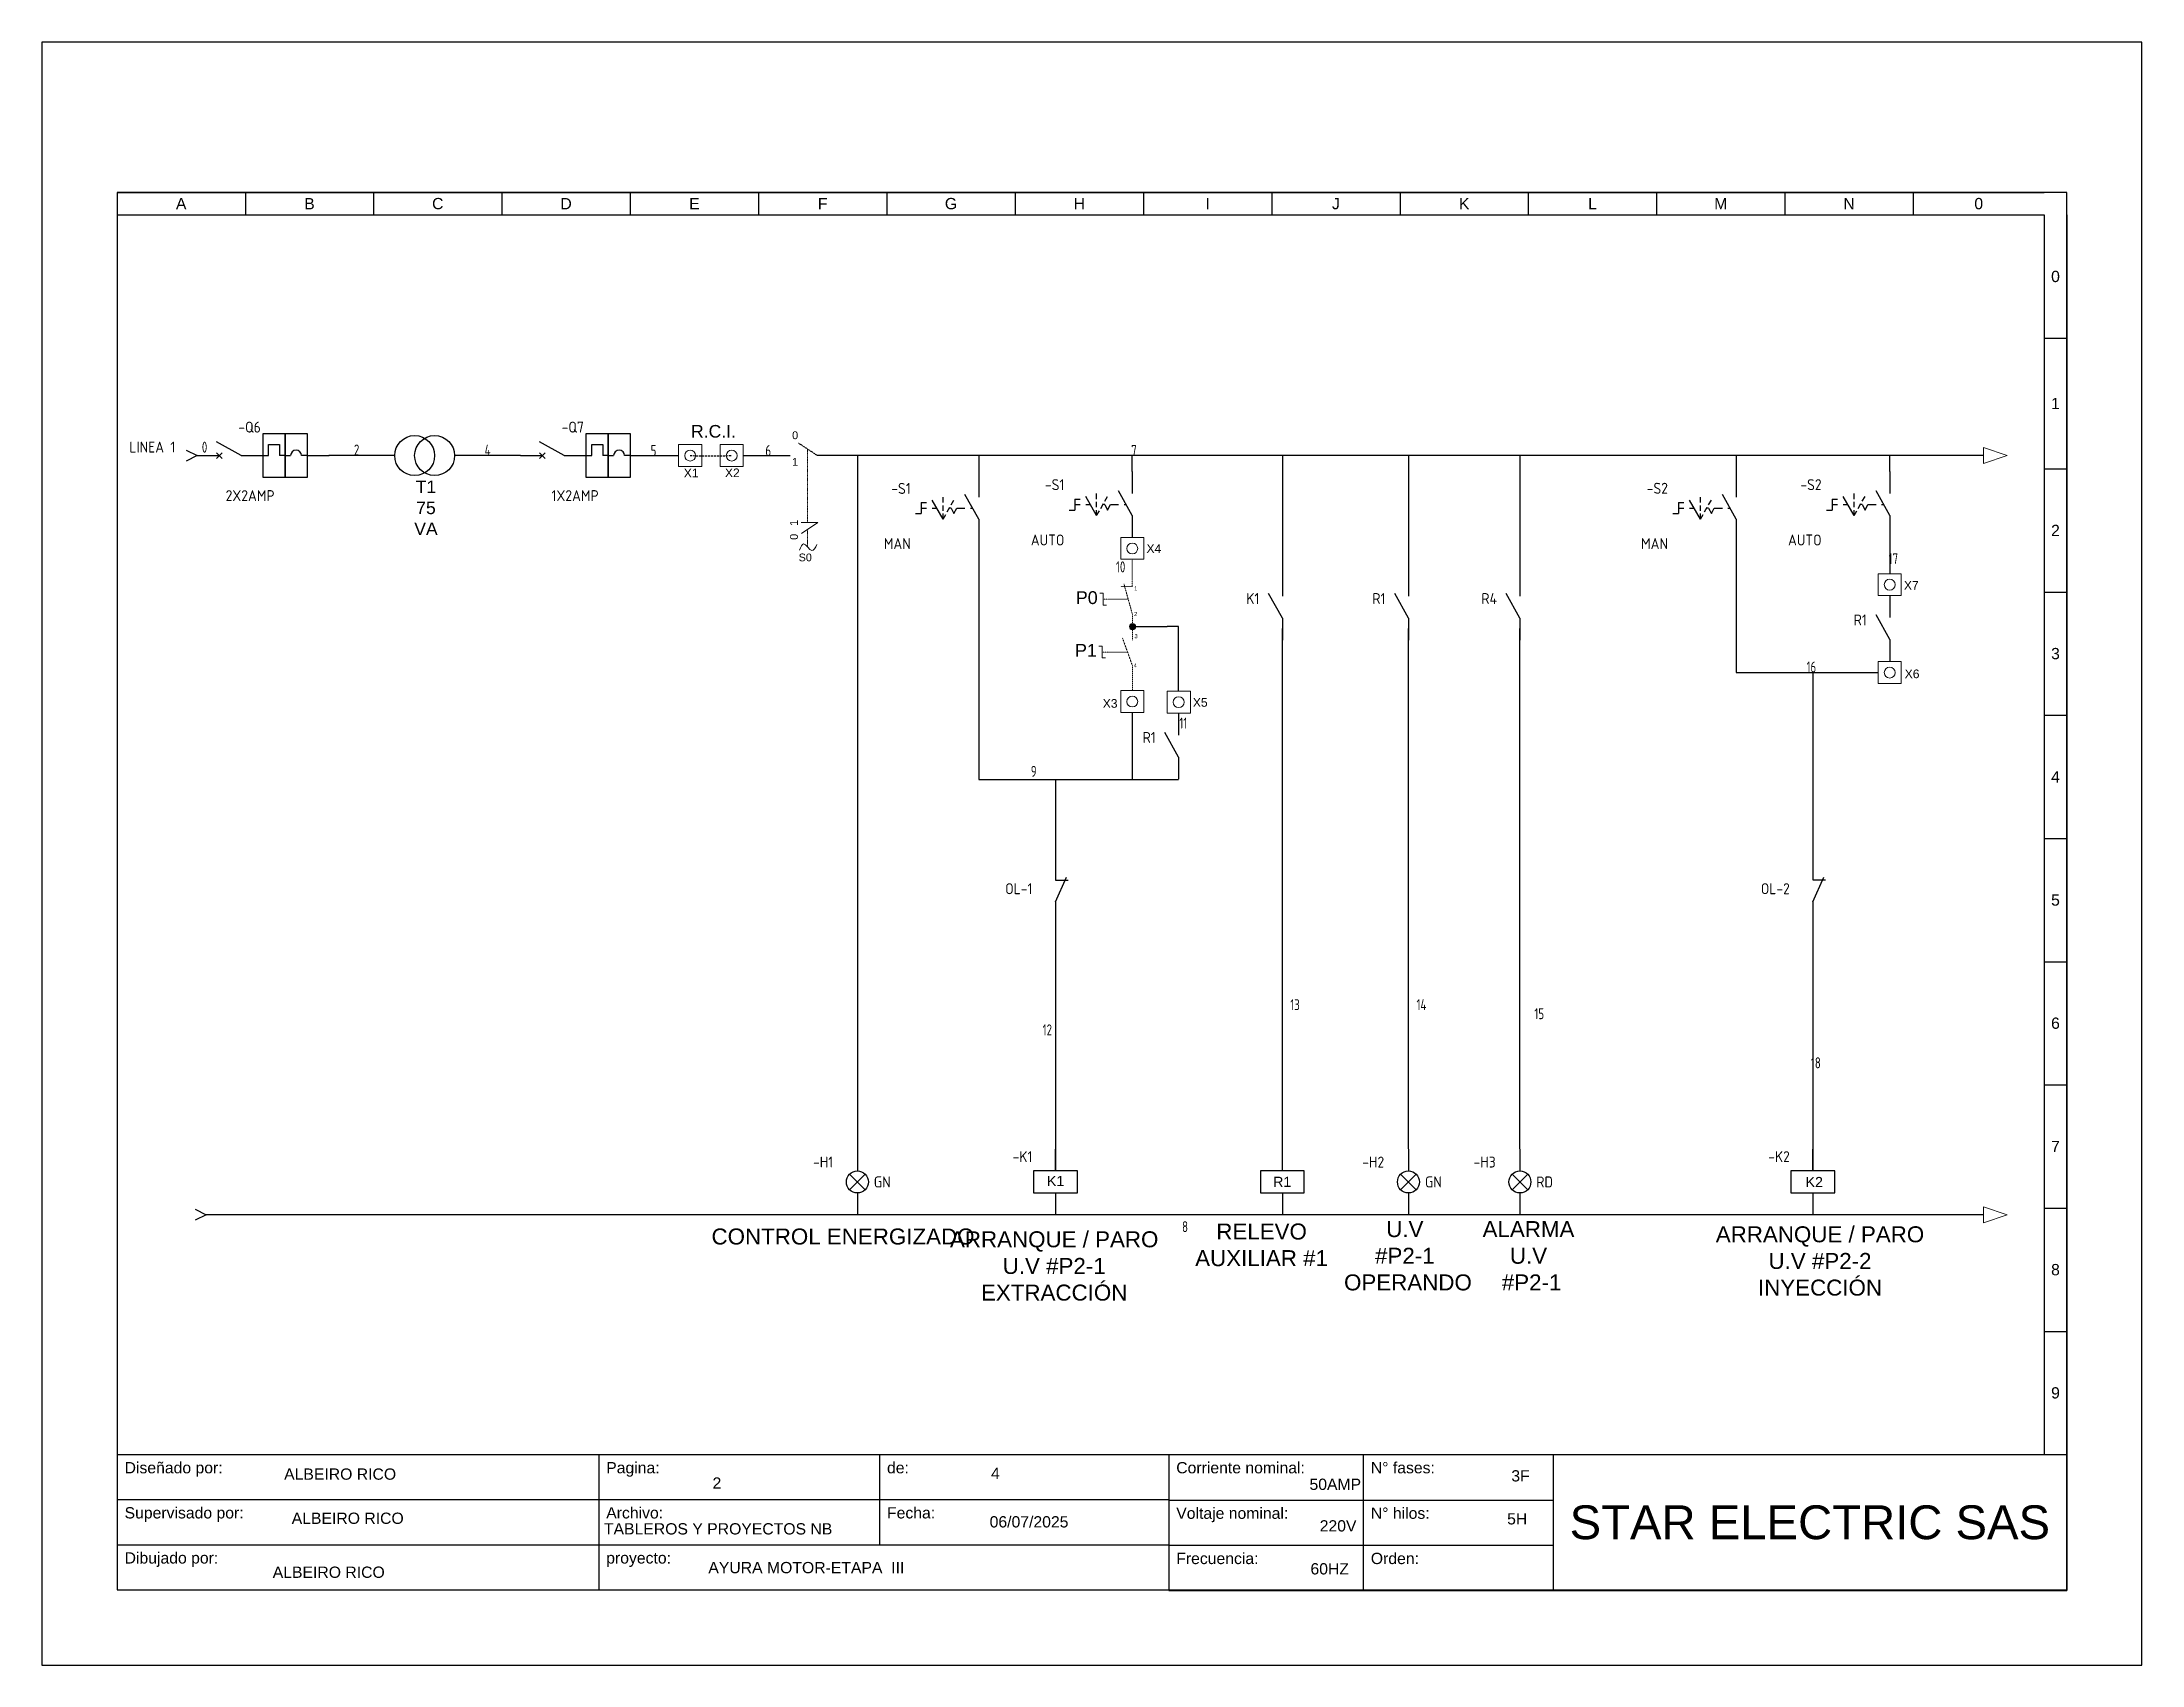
# Model space of a CAD drawing. Header units: millimetres. Extents: x 691 to 18605, y 670 to 10026.
# Drawn here: x 1742 to 2793, y 670 to 1483 of the extents above; entities that cross this region are included whole.
import ezdxf
from ezdxf.enums import TextEntityAlignment as Align

# ---------------------------------------------------------------- set-up
doc = ezdxf.new("R2010")
doc.units = ezdxf.units.MM
for name, pattern in [('DASHED2', [0.375, 0.25, -0.125]), ('DASHEDX2', [1.5, 1, -0.5]), ('HIDDEN', [0.375, 0.25, -0.125])]:
    doc.linetypes.add(name, pattern=pattern)
for name, color, linetype in [('-DIAGRAMA', 7, 'Continuous'), ('-Electrico', 5, 'Continuous'), ('DESC', 150, 'Continuous'), ('MISC', 7, 'Continuous'), ('SYMS', 7, 'Continuous'), ('TAGS', 150, 'Continuous'), ('WIRENO', 72, 'Continuous'), ('YEL_14_THHN', 2, 'Continuous')]:
    doc.layers.add(name, color=color, linetype=linetype)
doc.styles.get("Standard").update_dxf_attribs({"font": 'arial.ttf'})
doc.styles.add('WD_IEC', font='ISOCP2.shx', dxfattribs={"width": 0.9, "height": 4})

msp = doc.modelspace()

# ---------------------------------------------------------------- texts
at = {"color": 0, "lineweight": 0}
for s, height, p in [('0', 3.95, (2117.4, 1283.9)), ('1', 3.95, (2117.4, 1270.6)), ('X1', 4.33, (2063.2, 1264.8)), ('X2', 4.33, (2083.8, 1264.9)), ('X4', 4.33, (2294.8, 1227)), ('S0', 3.87, (2120.7, 1222.8)), ('1', 2.03, (2288.6, 1208.2)), ('X7', 4.33, (2673.9, 1208.6)), ('P0', 6.43, (2259.4, 1201.4)), ('2', 2.03, (2288.6, 1195.4)), ('P1', 6.43, (2259, 1175)), ('3', 2.03, (2288.8, 1184.3)), ('4', 2.03, (2288.4, 1169.7)), ('X6', 4.33, (2674.3, 1164.3)), ('X3', 4.33, (2272.9, 1149.5)), ('X5', 4.33, (2318, 1150))]:
    msp.add_text(s, height=height, dxfattribs=at).set_placement(p)
for s, p in [('1', (2120.3, 1240.5)), ('0', (2120.3, 1233.5))]:
    msp.add_text(s, height=3.95, rotation=90, dxfattribs=at).set_placement(p)
at = {"color": 0, "linetype": 'DASHEDX2', "attachment_point": 1}
for s, width, gutter_width, heights, insert, char_height in [('\\pxqc;R.C.I.', 46.93, 31.5, [0], (2054.6, 1291), 6.295), ('\\pxqc;T1\\P75\\PVA', 46.93, 31.5, [0], (1910.7, 1263.2), 6.3), ('K1', 14.102, 25.3, [6.68], (2245, 915.2), 5.06), ('R1', 14.102, 25.3, [6.68], (2358.2, 914.8), 5.06), ('K2', 14.102, 25.3, [6.68], (2624.7, 914.7), 5.06)]:
    msp.add_mtext_dynamic_manual_height_columns(s, width=width, gutter_width=gutter_width, heights=heights, dxfattribs=dict(at, insert=insert, char_height=char_height))
at = {"color": 0, "lineweight": 0, "char_height": 8, "attachment_point": 2}
for s, insert, width in [('\\A1;CONTROL ENERGIZADO\\P ', (2142.9, 888.9), 126.228), ('\\A1;ARRANQUE / PARO\\PU.V #P2-1\\PEXTRACCIÓN', (2248.6, 887.5), 230.839), ('\\A1;RELEVO AUXILIAR #1\\P ', (2352.4, 891.4), 91.903), ('\\A1;U.V\\P#P2-1\\P OPERANDO', (2424.1, 892.6), 151.335), ('\\A1;ALARMA\\PU.V\\P #P2-1\\P ', (2486, 892.6), 177.165), ('\\A1;ARRANQUE / PARO\\PU.V #P2-2\\PINYECCIÓN', (2631.9, 890), 230.839)]:
    msp.add_mtext(s, dxfattribs=dict(at, insert=insert, width=width))

# ---------------------------------------------------------------- blocks, each defined once
blk = doc.blocks.new('*T3')
at = {"color": 0, "linetype": 'ByBlock', "lineweight": -2}
for p, q in [((0, 0), (139.92, 0)), ((0, 0), (0, -18)), ((64.08, 0), (64.08, -18)), ((101.44, 0), (101.44, -12)), ((139.92, 0), (139.92, -18)), ((0, -6), (139.92, -6)), ((0, -12), (139.92, -12)), ((0, -18), (139.92, -18))]:
    blk.add_line(p, q, dxfattribs=at)
at = {"color": 0, "char_height": 1.5, "attachment_point": 1}
for s, insert, width in [('{\\fArial|b0|i0|c162|p34;Diseñado por:}', (1, -1), 62.0824), ('{\\fArial|b0|i0|c162|p34;Pagina:}', (65.08, -1), 35.3574), ('{\\fArial|b0|i0|c162|p34;de}:', (102.44, -1), 36.4813), ('{\\fArial|b0|i0|c162|p34;Supervisado por:}', (1, -7), 62.0824), ('{\\fArial|b0|i0|c162|p34;Archivo:}', (65.08, -7), 35.3574), ('Fecha:', (102.44, -7), 36.4813), ('Dibujado por:', (1, -13), 62.0824), ('{\\fArial|b0|i0|c162|p34;proyecto:}', (65.08, -13), 73.8387)]:
    blk.add_mtext(s, dxfattribs=dict(at, insert=insert, width=width))
blk = doc.blocks.new('*T4')
at = {"color": 0, "linetype": 'ByBlock', "lineweight": -2}
for p, q in [((0, 0), (119.48, 0)), ((0, 0), (0, -18.07)), ((25.89, 0), (25.89, -18.07)), ((51.13, 0), (51.13, -18.07)), ((119.48, 0), (119.48, -18.07)), ((0, -6.05), (51.13, -6.05)), ((0, -12.07), (51.13, -12.07)), ((0, -18.07), (119.48, -18.07))]:
    blk.add_line(p, q, dxfattribs=at)
at = {"color": 0}
for s, insert, char_height, width, attachment_point in [('Corriente nominal:', (1, -1), 1.5, 23.894, 1), ('{\\fArial|b0|i0|c162|p34;N° fases:}', (26.89, -1), 1.5, 23.2313, 1), ('Voltaje nominal:', (1, -7.05), 1.5, 23.894, 1), ('{\\fArial|b0|i0|c162|p34;N° hilos:}', (26.89, -7.05), 1.5, 23.2313, 1), ('{\\fArial|b0|i0|c162|p34;STAR ELECTRIC SAS}', (85.3, -9.04), 4.5, 66.3536, 5), ('Frecuencia:', (1, -13.07), 1.5, 23.894, 1), ('{\\fArial|b0|i0|c162|p34;Orden}:', (26.89, -13.07), 1.5, 23.2313, 1)]:
    blk.add_mtext(s, dxfattribs=dict(at, insert=insert, char_height=char_height, width=width, attachment_point=attachment_point))
blk = doc.blocks.new('CAJETIN')
for p, q in [((0, 185.97), (-259.4, 185.97)), ((-259.4, 185.97), (-259.4, 0.07)), ((-259.4, 185.97), (-2.99, 185.97)), ((-259.4, 185.97), (-259.4, 182.97)), ((-242.33, 185.97), (-242.33, 182.97)), ((-225.26, 185.97), (-225.26, 182.97)), ((-208.19, 185.97), (-208.19, 182.97)), ((-191.12, 185.97), (-191.12, 182.97)), ((-174.05, 185.97), (-174.05, 182.97)), ((-156.98, 185.97), (-156.98, 182.97)), ((-139.91, 185.97), (-139.91, 182.97)), ((-122.84, 185.97), (-122.84, 182.97)), ((-105.77, 185.97), (-105.77, 182.97)), ((-88.7, 185.97), (-88.7, 182.97)), ((-71.64, 185.97), (-71.64, 182.97)), ((-54.57, 185.97), (-54.57, 182.97)), ((-37.5, 185.97), (-37.5, 182.97)), ((-20.43, 185.97), (-20.43, 182.97)), ((0, 0.07), (0, 185.97)), ((-259.4, 182.97), (-2.99, 182.97)), ((-3, 182.97), (-3, 18.07)), ((0, 182.97), (0, 18.07)), ((-3, 166.58), (0, 166.58)), ((-3, 149.19), (0, 149.19)), ((-3, 132.8), (0, 132.8)), ((-3, 116.41), (0, 116.41)), ((-3, 100.02), (0, 100.02)), ((-3, 83.63), (0, 83.63)), ((-3, 67.24), (0, 67.24)), ((-3, 50.85), (0, 50.85)), ((-3, 34.46), (0, 34.46)), ((-3, 18.07), (0, 18.07)), ((-259.4, 0.07), (0, 0.07))]:
    blk.add_line(p, q)
blk.add_lwpolyline([(-269.4, -9.93), (10, -9.93), (10, 205.97), (-269.4, 205.97)], close=True)
for name, p in [('*T3', (-259.4, 18.07)), ('*T4', (-119.48, 18.07))]:
    blk.add_blockref(name, p)
blk.add_text('0', height=1.5).set_placement((-2.08, 174.04))
at = {"char_height": 1.5, "attachment_point": 5}
for s, insert, width in [('A', (-250.87, 184.47), 17.0695), ('B', (-233.8, 184.47), 17.0695), ('C', (-216.73, 184.47), 17.0695), ('D', (-199.66, 184.47), 17.0695), ('E', (-182.59, 184.47), 17.0695), ('F', (-165.52, 184.47), 17.0695), ('G', (-148.45, 184.47), 17.0695), ('H', (-131.38, 184.47), 17.0695), ('I', (-114.31, 184.47), 17.0695), ('J', (-97.24, 184.47), 17.0695), ('K', (-80.17, 184.47), 17.0695), ('L', (-63.1, 184.47), 17.0695), ('M', (-46.03, 184.47), 17.0695), ('N', (-28.96, 184.47), 17.0695), ('0', (-11.71, 184.47), 17.4362), ('1', (-1.5, 157.89), 3), ('2', (-1.5, 141), 3), ('3', (-1.5, 124.61), 3), ('4', (-1.5, 108.22), 3), ('5', (-1.5, 91.83), 3), ('6', (-1.5, 75.44), 3), ('7', (-1.5, 59.05), 3), ('8', (-1.5, 42.66), 3), ('9', (-1.5, 26.27), 3)]:
    blk.add_mtext(s, dxfattribs=dict(at, insert=insert, width=width))
for tag, p in [('DISEÑADO_POR', (-230.86, 14.78)), ('SUPERVISADO_POR', (-229.59, 8.32)), ('DIBUJADO_POR', (-231.25, 2.42))]:
    blk.add_attdef(tag, text='', height=1.5).set_placement(p, align=Align.MIDDLE)
for tag, p in [('PAGINA', (-180.19, 13.54)), ('DE', (-143.12, 14.83)), ('A', (-97.02, 13.49)), ('F', (-73.9, 14.47)), ('ARCHIVO', (-179.45, 8.2)), ('FECHA', (-143.31, 8.38)), ('V', (-96.96, 8.58)), ('H', (-74.46, 8.76)), ('PROYECTO', (-180.75, 3.04)), ('HZ', (-98.06, 2.87)), ('OR', (-74.83, 2.5))]:
    blk.add_attdef(tag, p, '', height=1.5)
blk = doc.blocks.new('HCB11Q9')
for p, q in [((-1.84, 0.66), (-3.16, -0.66)), ((-3.16, 0.66), (-1.84, -0.66)), ((2.5, 0), (-3.12, 3.13)), ((2.5, 0), (7.5, 0)), ((7.5, 0), (8.75, 0)), ((8.75, 0), (8.75, 2.5)), ((8.75, 2.5), (11.25, 2.5)), ((11.25, 2.5), (11.25, 0)), ((12.5, 0), (11.25, 0)), ((12.5, 0), (13.75, 0)), ((17.5, 0), (16.25, 0)), ((17.5, 0), (22.5, 0)), ((-7.5, 0), (-2.5, 0))]:
    blk.add_line(p, q)
for points in [[(7.5, 5), (12.5, 5), (12.5, -5), (7.5, -5)], [(12.5, 5), (17.5, 5), (17.5, -5), (12.5, -5)]]:
    blk.add_lwpolyline(points, close=True)
blk.add_arc((15, 0), 1.25, 0, 180)
at = {"style": 'WD_IEC'}
for tag, height, p in [('INST', 2.5, (6.95, 11.75)), ('LOC', 2.5, (6.95, 8.6)), ('TAG1', 2.5, (6.95, 5.23)), ('TERM02', 2, (22.5, 1)), ('XREF', 2.5, (-2.89, -6.93)), ('DESC1', 2.5, (-2.89, -10.4)), ('DESC2', 2.5, (-2.11, -14.11)), ('DESC3', 2.5, (-2.11, -17.81))]:
    blk.add_attdef(tag, text='', height=height, dxfattribs=at).set_placement(p, align=Align.RIGHT)
at = {"style": 'WD_IEC', "flags": 1}
for tag, p, height in [('X4TERM01', (-7.5, 0), 0.32), ('X1TERM02', (22.5, 0), 0.32), ('ASSYCODE', (17.86, -5.81), 1), ('FAMILY', (17.86, -7.31), 1), ('CATDESC', (17.86, -8.81), 1)]:
    blk.add_attdef(tag, p, '', height=height, dxfattribs=at)
at = {"style": 'WD_IEC'}
for tag, p, height in [('TERM01', (-7.5, 1), 2), ('RATING1', (-14.85, -3.47), 2.5)]:
    blk.add_attdef(tag, p, '', height=height, dxfattribs=at)
at = {"style": 'WD_IEC', "flags": 1}
for tag, p in [('X2LINK', (-0.31, 2)), ('X8LINK', (-0.31, 0.5))]:
    blk.add_attdef(tag, p, '', height=0.32, rotation=360, dxfattribs=at)
at = {"style": 'WD_IEC', "flags": 9}
for tag, p in [('MFG', (21.31, -1.98)), ('CAT', (21.31, -3.99))]:
    blk.add_attdef(tag, text='', height=1.5, dxfattribs=at).set_placement(p, align=Align.RIGHT)
blk = doc.blocks.new('HA1X3Y')
blk.add_lwpolyline([(-2.5, 1.25), (0, 0), (-2.5, -1.25)])
at = {"style": 'WD_IEC'}
blk.add_attdef('DESC1', text='', height=2.5, dxfattribs=at).set_placement((-5, 0.675), align=Align.RIGHT)
at = {"style": 'WD_IEC', "flags": 1}
blk.add_attdef('X1TERM01', (0, 0), '', height=0.32, dxfattribs=at)
at = {"style": 'WD_IEC'}
blk.add_attdef('DESC2', text='', height=2.5, dxfattribs=at).set_placement((-5, -0.675), align=Align.TOP_RIGHT)
blk = doc.blocks.new('WD_WNV')
at = {"linetype": 'Continuous', "style": 'WD_IEC', "width": 0.8}
blk.add_attdef('WIRENO', text='', height=2.5, dxfattribs=at).set_placement((-1.6, 0), align=Align.MIDDLE_RIGHT)
at = {"style": 'WD_IEC', "flags": 1}
for tag, p in [('W08USER', (-1, 0.375)), ('W04USER', (-1, 0.875)), ('W05USER', (-1, 0.75)), ('W09USER', (-1, 0.25)), ('W03USER', (-1, 1)), ('W06USER', (-1, 0.625)), ('W07USER', (-1, 0.5)), ('W02USER', (-1, 1.125)), ('W01USER', (-1, 1.25)), ('W10USER', (-1, 0.125))]:
    blk.add_attdef(tag, text='', height=0.08, dxfattribs=at).set_placement(p, align=Align.CENTER)
blk = doc.blocks.new('VLT1G')
for p, q in [((0, 7.5), (0, 2.5)), ((-1.77, -1.77), (1.77, 1.77)), ((1.77, -1.77), (-1.77, 1.77)), ((0, -2.5), (0, -7.5))]:
    blk.add_line(p, q)
blk.add_circle((0, 0), 2.5)
at = {"style": 'WD_IEC'}
for tag, p in [('INST', (-5.5, 10.25)), ('TAG1', (-5.5, 3.25)), ('LOC', (-5.5, 6.75)), ('DESC1', (-5.5, -6.35)), ('DESC2', (-5.5, -9.85)), ('DESC3', (-5.5, -13.35))]:
    blk.add_attdef(tag, text='', height=2.5, dxfattribs=at).set_placement(p, align=Align.RIGHT)
blk.add_attdef('TERM01', text='', height=2, rotation=90, dxfattribs=at).set_placement((-1, 7.5), align=Align.RIGHT)
at = {"style": 'WD_IEC', "flags": 1}
for tag, p, height in [('X2TERM01', (0, 7.5), 0.32), ('X4LINK', (-3, 0), 0.32), ('X1LINK', (3, 0), 0.32), ('ASSYCODE', (1, -4), 1), ('FAMILY', (1, -5.5), 1), ('X8TERM02', (0, -7.5), 0.32), ('CATDESC', (1, -7), 1)]:
    blk.add_attdef(tag, p, '', height=height, dxfattribs=at)
at = {"style": 'WD_IEC', "flags": 9}
for tag, p in [('MFG', (-6, -0.25)), ('CAT', (-6, -2.75))]:
    blk.add_attdef(tag, text='', height=1.5, dxfattribs=at).set_placement(p, align=Align.RIGHT)
at = {"style": 'WD_IEC'}
blk.add_attdef('TERM02', (-1, -7.5), '', height=2, rotation=90, dxfattribs=at)
at = {"lineweight": 13, "style": 'WD_IEC'}
blk.add_attdef('COLOR', text='', height=2.5, dxfattribs=at).set_placement((3.75, 0), align=Align.MIDDLE_LEFT)
at = {"lineweight": 15, "style": 'WD_IEC'}
for tag, p in [('WDTAGALT', (-5.5, -21)), ('XREF', (-5.5, -18))]:
    blk.add_attdef(tag, text='', height=2.5, dxfattribs=at).set_placement(p, align=Align.RIGHT)
blk = doc.blocks.new('VSS113')
for p, q in [((0, 7.5), (0, 2.5)), ((-13.12, 1.25), (-11.88, 1.25)), ((-13.12, 1.25), (-13.12, -1.25)), ((-13.12, 0), (-11.88, 0)), ((-8.12, -2.5), (-10.62, 1.83)), ((-10.62, 0), (-9.57, 0)), ((-8.12, 1.25), (-8.12, 2.5)), ((-8.12, -0.63), (-8.12, 0.62)), ((-7.19, -0.88), (-6.56, 0.21)), ((-6.25, 0), (-6.68, 0)), ((-6.25, 0.75), (-5.62, 1.83)), ((-6.25, 0), (-5.62, -1.25)), ((-5.62, -1.25), (-5, 0)), ((-5, 0), (-3.12, 0)), ((0, -2.5), (-3.12, 3.12)), ((-1.88, 0), (-1.39, 0)), ((-14.38, -1.25), (-13.12, -1.25)), ((-8.12, -2.5), (-8.12, -1.25)), ((-8.12, -2.5), (-7.5, -1.42)), ((0, -2.5), (0, -7.5))]:
    blk.add_line(p, q)
at = {"style": 'WD_IEC'}
for tag, p in [('INST', (-15.5, 9.25)), ('TAG1', (-15.5, 3.25)), ('LOC', (-15.5, 6.25)), ('DESC1', (-15.5, -9.35)), ('DESC3', (-15.5, -15.35)), ('DESC2', (-15.5, -12.35))]:
    blk.add_attdef(tag, text='', height=2.5, dxfattribs=at).set_placement(p, align=Align.RIGHT)
at = {"style": 'WD_IEC', "flags": 8}
for tag, p in [('POS1', (-10.62, 3.5)), ('POS2', (-8.12, 3.5)), ('POS3', (-5.62, 3.5))]:
    blk.add_attdef(tag, text='', height=2, rotation=90, dxfattribs=at).set_placement(p, align=Align.MIDDLE_LEFT)
at = {"style": 'WD_IEC'}
blk.add_attdef('TERM01', text='', height=2, rotation=90, dxfattribs=at).set_placement((-1, 7.5), align=Align.RIGHT)
at = {"style": 'WD_IEC', "flags": 1}
for tag, p, height in [('X2TERM01', (0, 7.5), 0.32), ('CONTACT', (0.5, 4.5), 1), ('X1LINK', (0, 0), 0.32), ('COMMON', (1.75, 3.25), 1), ('X8TERM02', (0, -7.5), 0.32), ('ASSYCODE', (1, -9), 1), ('FAMILY', (1, -10.5), 1), ('CATDESC', (1, -12), 1)]:
    blk.add_attdef(tag, p, '', height=height, dxfattribs=at)
at = {"style": 'WD_IEC', "flags": 9}
for tag, p in [('MFG', (-16, -0.25)), ('CAT', (-16, -2.75))]:
    blk.add_attdef(tag, text='', height=1.5, dxfattribs=at).set_placement(p, align=Align.RIGHT)
at = {"style": 'WD_IEC'}
blk.add_attdef('TERM02', (-1, -7.5), '', height=2, rotation=90, dxfattribs=at)
at = {"lineweight": 15, "style": 'WD_IEC'}
blk.add_attdef('XREF', text='', height=2.5, dxfattribs=at).set_placement((-15.5, -6.35), align=Align.RIGHT)
blk.add_attdef('STATE', (1.25, -6.35), '', height=2.5, dxfattribs=at)
blk = doc.blocks.new('VCR22')
for p, q in [((0, 7.5), (0, 2.5)), ((0, -2.5), (2.5, 3.12)), ((0, 2.5), (2.87, 2.5)), ((0, -2.5), (0, -7.5))]:
    blk.add_line(p, q)
at = {"style": 'WD_IEC'}
for tag, p in [('INST', (-5.25, 5.25)), ('TAG2', (-5.25, -0.75)), ('LOC', (-5.25, 2.25)), ('DESC1', (-5.25, -6.75)), ('XREF', (-5.25, -3.75)), ('DESC2', (-5.25, -9.75)), ('DESC3', (-5.25, -12.75))]:
    blk.add_attdef(tag, text='', height=2.5, dxfattribs=at).set_placement(p, align=Align.RIGHT)
blk.add_attdef('TERM01', text='', height=2, rotation=90, dxfattribs=at).set_placement((-1, 7.5), align=Align.RIGHT)
at = {"style": 'WD_IEC', "flags": 1}
for tag, p, height in [('X2TERM01', (0, 7.5), 0.32), ('X4LINK', (-0.55, 0), 0.32), ('X1LINK', (1.92, 0), 0.32), ('CONTACT', (4, -3.5), 1), ('FAMILY', (4, -5), 1), ('COMMON', (5.25, -4.75), 1), ('X8TERM02', (0, -7.5), 0.32)]:
    blk.add_attdef(tag, p, '', height=height, dxfattribs=at)
at = {"style": 'WD_IEC'}
blk.add_attdef('TERM02', (-1, -7.5), '', height=2, rotation=90, dxfattribs=at)
blk = doc.blocks.new('VMS1')
for p, q in [((0, 2.5), (0, 7.5)), ((0, -2.5), (0, -7.5))]:
    blk.add_line(p, q)
blk.add_lwpolyline([(-5, 2.5), (-5, -2.5), (5, -2.5), (5, 2.5)], close=True)
at = {"style": 'WD_IEC'}
for tag, p in [('INST', (-5.25, 10.5)), ('LOC', (-5.25, 7.5)), ('TAG1', (-5.25, 4.5)), ('DESC1', (-5.25, -6.85)), ('DESC2', (-5.25, -9.85)), ('DESC3', (-5.25, -12.85))]:
    blk.add_attdef(tag, text='', height=2.5, dxfattribs=at).set_placement(p, align=Align.RIGHT)
blk.add_attdef('TERM01', text='', height=2, rotation=90, dxfattribs=at).set_placement((-1, 7.5), align=Align.RIGHT)
at = {"style": 'WD_IEC', "flags": 1}
for tag, p, height in [('X2TERM01', (0, 7.5), 0.32), ('X4LINK', (-5, 0), 0.32), ('X1LINK', (5, 0), 0.32), ('ASSYCODE', (1, -4), 1), ('FAMILY', (1, -5.5), 1), ('X8TERM02', (0, -7.5), 0.32), ('CATDESC', (1, -7), 1)]:
    blk.add_attdef(tag, p, '', height=height, dxfattribs=at)
at = {"style": 'WD_IEC', "flags": 9}
for tag, p in [('MFG', (-6, 1)), ('CAT', (-6, -1.5))]:
    blk.add_attdef(tag, text='', height=1.5, dxfattribs=at).set_placement(p, align=Align.RIGHT)
at = {"style": 'WD_IEC'}
blk.add_attdef('TERM02', (-1, -7.5), '', height=2, rotation=90, dxfattribs=at)
at = {"lineweight": 9, "style": 'WD_IEC'}
for tag, p in [('NO', (-5.5, -16.5)), ('NC', (-5.5, -19.5))]:
    blk.add_attdef(tag, text='', height=2.5, dxfattribs=at).set_placement(p, align=Align.TOP_RIGHT)
for tag, p in [('XREFNO', (-4, -16.5)), ('XREFNC', (-4, -19.5))]:
    blk.add_attdef(tag, text='', height=2.5, dxfattribs=at).set_placement(p, align=Align.TOP_LEFT)
blk = doc.blocks.new('VCR21')
for p, q in [((0, 7.5), (0, 2.5)), ((0, -2.5), (-3.12, 3.12)), ((0, -2.5), (0, -7.5))]:
    blk.add_line(p, q)
at = {"style": 'WD_IEC'}
for tag, p in [('INST', (-5.25, 6.75)), ('LOC', (-5.25, 3.75)), ('TAG2', (-5.25, 0.75)), ('DESC1', (-5.25, -6.75)), ('XREF', (-5.25, -3.75)), ('DESC2', (-5.25, -9.75)), ('DESC3', (-5.25, -12.75))]:
    blk.add_attdef(tag, text='', height=2.5, dxfattribs=at).set_placement(p, align=Align.RIGHT)
blk.add_attdef('TERM01', text='', height=2, rotation=90, dxfattribs=at).set_placement((-1, 7.5), align=Align.RIGHT)
at = {"style": 'WD_IEC', "flags": 1}
for tag, p, height in [('X2TERM01', (0, 7.5), 0.32), ('X4LINK', (-2.75, 0), 0.32), ('X1LINK', (-0.5, 0), 0.32), ('CONTACT', (4, -3.5), 1), ('FAMILY', (4, -5), 1), ('COMMON', (5.25, -4.75), 1), ('X8TERM02', (0, -7.5), 0.32)]:
    blk.add_attdef(tag, p, '', height=height, dxfattribs=at)
at = {"style": 'WD_IEC'}
blk.add_attdef('TERM02', (-1, -7.5), '', height=2, rotation=90, dxfattribs=at)

# ---------------------------------------------------------------- hatches: boundary and pattern name
at = {"lineweight": 0}
h = msp.add_hatch(color=0, dxfattribs=at)
edge = h.paths.add_edge_path()
edge.add_arc((2287.8, 1190.1), 1.54, 0, 360)

# ---------------------------------------------------------------- linework, layer by layer
at = {"layer": '-DIAGRAMA', "color": 0, "lineweight": 0}
for centre in [(2066.4, 1275.7), (2087.2, 1275.7), (2287.7, 1229.2), (2666.8, 1211.1), (2666.8, 1167.1), (2287.7, 1152.6), (2310.9, 1152.3)]:
    msp.add_circle(centre, 2.72, dxfattribs=at)
at = {"layer": '-Electrico', "color": 0, "lineweight": 0, "ltscale": 0.08}
for points in [[(2060.6, 1281.2), (2072.2, 1281.2), (2072.2, 1270.2), (2060.6, 1270.2)], [(2081.4, 1281.2), (2093, 1281.2), (2093, 1270.2), (2081.4, 1270.2)], [(2281.9, 1234.7), (2293.5, 1234.7), (2293.5, 1223.8), (2281.9, 1223.8)], [(2661, 1216.6), (2672.6, 1216.6), (2672.6, 1205.6), (2661, 1205.6)], [(2661, 1172.6), (2672.6, 1172.6), (2672.6, 1161.6), (2661, 1161.6)], [(2281.9, 1158.1), (2293.5, 1158.1), (2293.5, 1147.1), (2281.9, 1147.1)], [(2305.1, 1157.8), (2316.8, 1157.8), (2316.8, 1146.8), (2305.1, 1146.8)]]:
    msp.add_lwpolyline(points, close=True, dxfattribs=at)
at = {"color": 0}
for p, q in [((2047.3, 1275.7), (2060.6, 1275.7)), ((2093, 1275.7), (2116.4, 1275.7)), ((2150.1, 1275.7), (2150.1, 928.7)), ((2362.8, 1275.7), (2362.8, 1216.3)), ((2426, 1275.7), (2426, 1216.2)), ((2481.7, 1275.7), (2481.7, 1216.2)), ((2210.8, 1232.9), (2210.8, 1113.6)), ((2589.9, 1232.9), (2589.9, 1167.1)), ((2666.8, 1234.8), (2666.8, 1216.6)), ((2287.8, 1190.1), (2305.1, 1190.1)), ((2362.8, 917.7), (2362.8, 1189.1)), ((2425.9, 928.7), (2426, 1189.1)), ((2481.7, 928.7), (2481.7, 1189.1)), ((2589.9, 1167.1), (2661, 1167.1)), ((2628.3, 1167.1), (2628.3, 1074.3)), ((2287.7, 1147.1), (2287.7, 1113.6)), ((2210.8, 1113.6), (2310.9, 1113.6)), ((2249.3, 1113.6), (2249.3, 1074.3)), ((2249.3, 1041.3), (2249.2, 917.7)), ((2628.3, 1041.4), (2628.3, 917.7))]:
    msp.add_line(p, q, dxfattribs=at)
at = {"color": 0, "linetype": 'DASHED2', "lineweight": 0}
msp.add_line((2130.1, 1275.7), (2120.7, 1281.9), dxfattribs=at)
at = {"color": 0, "linetype": 'HIDDEN', "lineweight": 0, "ltscale": 0.5}
for p, q in [((2125.2, 1242.6), (2125.2, 1278.9)), ((2125.2, 1238.7), (2125.2, 1229.9))]:
    msp.add_line(p, q, dxfattribs=at)
at = {"color": 0, "linetype": 'Continuous', "lineweight": 0}
for p, q in [((2713.7, 1279.7), (2713.7, 1275.7)), ((2725.6, 1275.7), (2713.7, 1279.7)), ((2713.7, 1279.7), (2713.7, 1275.7)), ((2725.6, 1275.7), (2713.7, 1279.7)), ((2713.7, 1275.7), (2713.7, 1271.7)), ((2713.7, 1271.7), (2725.6, 1275.7)), ((2713.7, 1275.7), (2713.7, 1271.7)), ((2713.7, 1271.7), (2725.6, 1275.7)), ((2273.1, 1206.8), (2271.4, 1206.8)), ((2273.1, 1203.8), (2273.1, 1206.8)), ((2273.1, 1203.8), (2273.1, 1200.8)), ((2273.1, 1200.8), (2274.7, 1200.8)), ((2272.6, 1180.4), (2271, 1180.4)), ((2272.6, 1177.4), (2272.6, 1180.4)), ((2272.6, 1177.4), (2272.6, 1174.4)), ((2272.6, 1174.4), (2274.2, 1174.4)), ((2713.7, 899.7), (2713.7, 895.7)), ((2725.6, 895.7), (2713.7, 899.7)), ((2713.7, 899.7), (2713.7, 895.7)), ((2725.6, 895.7), (2713.7, 899.7)), ((2713.7, 895.7), (2713.7, 891.7)), ((2713.7, 891.7), (2725.6, 895.7)), ((2713.7, 895.7), (2713.7, 891.7)), ((2713.7, 891.7), (2725.6, 895.7))]:
    msp.add_line(p, q, dxfattribs=at)
at = {"color": 0, "lineweight": 0, "ltscale": 0.5}
for q in [(2121.9, 1242.2), (2122.1, 1236.7)]:
    msp.add_line((2130.3, 1242.2), q, dxfattribs=at)
at = {"color": 0, "linetype": 'HIDDEN', "lineweight": 0, "ltscale": 0.2}
for p, q in [((2287.8, 1210.2), (2282, 1210.2)), ((2287.8, 1196.1), (2283.5, 1211.5)), ((2285.7, 1203.8), (2273.1, 1203.8)), ((2287.8, 1196.1), (2287.8, 1183.3)), ((2285.2, 1177.4), (2272.6, 1177.4)), ((2287.8, 1170.4), (2282.8, 1184.4)), ((2287.8, 1170.4), (2287.8, 1158.1))]:
    msp.add_line(p, q, dxfattribs=at)
msp.add_lwpolyline([(2287.7, 1223.8), (2287.7, 1210.2)], dxfattribs=at)
at = {"color": 0, "lineweight": -2}
msp.add_lwpolyline([(2310.9, 1157.8), (2310.9, 1190.1), (2305.1, 1190.1)], dxfattribs=at)
at = {"color": 0}
for centre in [(1928.5, 1275.7), (1938.5, 1275.7)]:
    msp.add_circle(centre, 10, dxfattribs=at)
at = {"color": 0, "lineweight": 0}
msp.add_circle((2287.8, 1190.1), 1.54, dxfattribs=at)
at = {"color": 0, "linetype": 'DASHEDX2'}
msp.add_arc((2076.8, 1920.6), 645, 269.076, 270.924, dxfattribs=at)
at = {"color": 0, "lineweight": 0}
msp.add_spline([(2129.8, 1231.2), (2127.3, 1228.2), (2123.2, 1231.5), (2121.1, 1228.4)], degree=3, dxfattribs=at)
at = {"layer": 'YEL_14_THHN', "color": 0}
for p, q in [((1918.5, 1275.7), (1885.6, 1275.7)), ((1981.4, 1275.7), (1948.5, 1275.8)), ((2713.7, 1275.7), (2130.1, 1275.7)), ((2210.8, 1275.7), (2210.8, 1265.9)), ((2287.7, 1267.7), (2287.7, 1275.7)), ((2589.9, 1275.7), (2589.9, 1265.9)), ((2666.8, 1267.7), (2666.8, 1275.7)), ((2713.7, 895.7), (1824.1, 895.8))]:
    msp.add_line(p, q, dxfattribs=at)

# ---------------------------------------------------------------- block references
at = {"color": 0}
ref = msp.add_blockref('CAJETIN', (2755.4, 707.8), dxfattribs=dict(at, xscale=3.761929394681115, yscale=3.761929394681115, zscale=3.761929394681115))
ref.add_attrib('5H', '5H', (2475.3, 740.8), dxfattribs={"height": 5.64})
ref.add_attrib('3F', '3F', (2477.4, 762.3), dxfattribs={"height": 5.64})
ref.add_attrib('HZ', '60HZ', dxfattribs={"height": 5.64}).set_placement((2386.5, 718.6), align=Align.MIDDLE)
ref.add_attrib('V', '220V', dxfattribs={"height": 5.64}).set_placement((2390.7, 740.1), align=Align.MIDDLE)
ref.add_attrib('A', '50AMP', dxfattribs={"height": 5.64}).set_placement((2389.3, 760.9), align=Align.MIDDLE)
ref.add_attrib('PROYECTO', 'AYURA MOTOR-ETAPA  III', dxfattribs={"height": 5.643}).set_placement((2075.5, 719.2), align=Align.MIDDLE_LEFT)
ref.add_attrib('ARCHIVO', 'TABLEROS Y PROYECTOS NB', dxfattribs={"height": 5.643}).set_placement((2080.4, 738.6), align=Align.MIDDLE)
ref.add_attrib('DE', '4', (2217, 763.6), dxfattribs={"height": 5.64})
ref.add_attrib('PAGINA', '2', (2077.6, 758.7), dxfattribs={"height": 5.64})
ref.add_attrib('FECHA', '06/07/2025', (2216.3, 739.3), dxfattribs={"height": 5.64})
ref.add_attrib('DIBUJADO_POR', 'ALBEIRO RICO', dxfattribs={"height": 5.643}).set_placement((1885.5, 716.9), align=Align.MIDDLE)
ref.add_attrib('SUPERVISADO_POR', 'ALBEIRO RICO', dxfattribs={"height": 5.643}).set_placement((1895, 743.9), align=Align.MIDDLE)
ref.add_attrib('DISEÑADO_POR', 'ALBEIRO RICO', dxfattribs={"height": 5.643}).set_placement((1891.2, 766), align=Align.MIDDLE)
at = {"layer": 'SYMS', "color": 0}
ref = msp.add_blockref('HA1X3Y', (1819.7, 1275.7), dxfattribs=dict(at, xscale=2.197145441597592, yscale=2.197145441597592, zscale=2.197145441597592))
ref.add_attrib('DESC1', 'LINEA 1', dxfattribs={"layer": 'DESC', "height": 5.49, "style": 'WD_IEC'}).set_placement((1808.7, 1277.2), align=Align.RIGHT)
ref = msp.add_blockref('HCB11Q9', (1836.2, 1275.7), dxfattribs=dict(at, xscale=2.197145441597592, yscale=2.197145441597592, zscale=2.197145441597592))
ref.add_attrib('TAG1', '-Q6', dxfattribs={"layer": 'TAGS', "height": 5.49, "style": 'WD_IEC'}).set_placement((1851.5, 1287.2), align=Align.RIGHT)
ref.add_attrib('DESC1', '2X2AMP', dxfattribs={"layer": 'DESC', "height": 5.49, "style": 'WD_IEC'}).set_placement((1858.4, 1252.9), align=Align.RIGHT)
ref = msp.add_blockref('HCB11Q9', (1997.9, 1275.7), dxfattribs=dict(at, xscale=2.197145441597592, yscale=2.197145441597592, zscale=2.197145441597592))
ref.add_attrib('TAG1', '-Q7', dxfattribs={"layer": 'TAGS', "height": 5.49, "style": 'WD_IEC'}).set_placement((2013.2, 1287.2), align=Align.RIGHT)
ref.add_attrib('DESC1', '1X2AMP', dxfattribs={"layer": 'DESC', "height": 5.49, "style": 'WD_IEC'}).set_placement((2020.6, 1252.9), align=Align.RIGHT)
ref = msp.add_blockref('VSS113', (2210.8, 1249.4), dxfattribs=dict(at, xscale=2.197145441597592, yscale=2.197145441597592, zscale=2.197145441597592))
ref.add_attrib('DESC1', 'MAN', dxfattribs={"layer": 'DESC', "height": 5.49, "style": 'WD_IEC'}).set_placement((2176.8, 1228.9), align=Align.RIGHT)
ref.add_attrib('TAG1', '-S1', dxfattribs={"layer": 'TAGS', "height": 5.49, "style": 'WD_IEC'}).set_placement((2176.8, 1256.5), align=Align.RIGHT)
ref = msp.add_blockref('VSS113', (2287.7, 1251.2), dxfattribs=dict(at, xscale=2.197145441597592, yscale=2.197145441597592, zscale=2.197145441597592))
ref.add_attrib('DESC1', 'AUTO', dxfattribs={"layer": 'DESC', "height": 5.49, "style": 'WD_IEC'}).set_placement((2253.7, 1230.7), align=Align.RIGHT)
ref.add_attrib('TAG1', '-S1', dxfattribs={"layer": 'TAGS', "height": 5.49, "style": 'WD_IEC'}).set_placement((2253.7, 1258.4), align=Align.RIGHT)
ref = msp.add_blockref('VSS113', (2589.9, 1249.4), dxfattribs=dict(at, xscale=2.197145441597592, yscale=2.197145441597592, zscale=2.197145441597592))
ref.add_attrib('DESC1', 'MAN', dxfattribs={"layer": 'DESC', "height": 5.49, "style": 'WD_IEC'}).set_placement((2555.8, 1228.9), align=Align.RIGHT)
ref.add_attrib('TAG1', '-S2', dxfattribs={"layer": 'TAGS', "height": 5.49, "style": 'WD_IEC'}).set_placement((2555.8, 1256.6), align=Align.RIGHT)
ref = msp.add_blockref('VSS113', (2666.8, 1251.2), dxfattribs=dict(at, xscale=2.197145441597592, yscale=2.197145441597592, zscale=2.197145441597592))
ref.add_attrib('DESC1', 'AUTO', dxfattribs={"layer": 'DESC', "height": 5.49, "style": 'WD_IEC'}).set_placement((2632.7, 1230.7), align=Align.RIGHT)
ref.add_attrib('TAG1', '-S2', dxfattribs={"layer": 'TAGS', "height": 5.49, "style": 'WD_IEC'}).set_placement((2632.7, 1258.4), align=Align.RIGHT)
ref = msp.add_blockref('VCR21', (2362.8, 1199.8), dxfattribs=dict(at, xscale=2.197145441597592, yscale=2.197145441597592, zscale=2.197145441597592))
ref.add_attrib('TAG2', 'K1', dxfattribs={"layer": 'TAGS', "height": 5.49, "style": 'WD_IEC'}).set_placement((2351.3, 1201.4), align=Align.RIGHT)
ref = msp.add_blockref('VCR21', (2426, 1199.8), dxfattribs=dict(at, xscale=2.197145441597592, yscale=2.197145441597592, zscale=2.197145441597592))
ref.add_attrib('TAG2', 'R1', dxfattribs={"layer": 'TAGS', "height": 5.49, "style": 'WD_IEC'}).set_placement((2414.4, 1201.4), align=Align.RIGHT)
ref = msp.add_blockref('VCR21', (2481.7, 1199.8), dxfattribs=dict(at, xscale=2.197145441597592, yscale=2.197145441597592, zscale=2.197145441597592))
ref.add_attrib('TAG2', 'R4', dxfattribs={"layer": 'TAGS', "height": 5.49, "style": 'WD_IEC'}).set_placement((2470.2, 1201.4), align=Align.RIGHT)
ref = msp.add_blockref('VCR21', (2666.8, 1189.1), dxfattribs=dict(at, xscale=2.197145441597592, yscale=2.197145441597592, zscale=2.197145441597592))
ref.add_attrib('TAG2', 'R1', dxfattribs={"layer": 'TAGS', "height": 5.49, "style": 'WD_IEC'}).set_placement((2655.3, 1190.7), align=Align.RIGHT)
ref = msp.add_blockref('VCR21', (2310.9, 1130.3), dxfattribs=dict(at, xscale=2.197145441597592, yscale=2.197145441597592, zscale=2.197145441597592))
ref.add_attrib('TAG2', 'R1', dxfattribs={"layer": 'TAGS', "height": 5.49, "style": 'WD_IEC'}).set_placement((2299.4, 1131.9), align=Align.RIGHT)
ref = msp.add_blockref('VCR22', (2249.3, 1057.8), dxfattribs=dict(at, xscale=2.197145441597592, yscale=2.197145441597592, zscale=2.197145441597592))
ref.add_attrib('TAG2', 'OL-1', dxfattribs={"layer": 'TAGS', "height": 5.49, "style": 'WD_IEC'}).set_placement((2237.7, 1056.2), align=Align.RIGHT)
ref = msp.add_blockref('VCR22', (2628.3, 1057.9), dxfattribs=dict(at, xscale=2.197145441597592, yscale=2.197145441597592, zscale=2.197145441597592))
ref.add_attrib('TAG2', 'OL-2', dxfattribs={"layer": 'TAGS', "height": 5.49, "style": 'WD_IEC'}).set_placement((2616.8, 1056.2), align=Align.RIGHT)
ref = msp.add_blockref('VLT1G', (2150.1, 912.2), dxfattribs=dict(at, xscale=2.197145441597592, yscale=2.197145441597592, zscale=2.197145441597592))
ref.add_attrib('COLOR', 'GN', dxfattribs={"layer": 'MISC', "lineweight": 13, "height": 5.49, "style": 'WD_IEC'}).set_placement((2158.3, 912.2), align=Align.MIDDLE_LEFT)
ref.add_attrib('TAG1', '-H1', dxfattribs={"layer": 'TAGS', "height": 5.49, "style": 'WD_IEC'}).set_placement((2138, 919.4), align=Align.RIGHT)
ref = msp.add_blockref('VMS1', (2249.2, 912.2), dxfattribs=dict(at, xscale=2.197145441597592, yscale=2.197145441597592, zscale=2.197145441597592))
ref.add_attrib('TAG1', '-K1', dxfattribs={"layer": 'TAGS', "height": 5.49, "style": 'WD_IEC'}).set_placement((2237.7, 922.1), align=Align.RIGHT)
at = {"layer": 'SYMS', "color": 0, "xscale": 2.197145441597592, "yscale": 2.197145441597592, "zscale": 2.197145441597592}
for name, p in [('VMS1', (2362.8, 912.2)), ('HA1X3Y', (1824.1, 895.8))]:
    msp.add_blockref(name, p, dxfattribs=at)
at = {"layer": 'SYMS', "color": 0}
ref = msp.add_blockref('VLT1G', (2425.9, 912.2), dxfattribs=dict(at, xscale=2.197145441597592, yscale=2.197145441597592, zscale=2.197145441597592))
ref.add_attrib('COLOR', 'GN', dxfattribs={"layer": 'MISC', "lineweight": 13, "height": 5.49, "style": 'WD_IEC'}).set_placement((2434.2, 912.2), align=Align.MIDDLE_LEFT)
ref.add_attrib('TAG1', '-H2', dxfattribs={"layer": 'TAGS', "height": 5.49, "style": 'WD_IEC'}).set_placement((2413.8, 919.4), align=Align.RIGHT)
ref = msp.add_blockref('VLT1G', (2481.7, 912.2), dxfattribs=dict(at, xscale=2.197145441597592, yscale=2.197145441597592, zscale=2.197145441597592))
ref.add_attrib('COLOR', 'RD', dxfattribs={"layer": 'MISC', "lineweight": 13, "height": 5.49, "style": 'WD_IEC'}).set_placement((2489.9, 912.2), align=Align.MIDDLE_LEFT)
ref.add_attrib('TAG1', '-H3', dxfattribs={"layer": 'TAGS', "height": 5.49, "style": 'WD_IEC'}).set_placement((2469.6, 919.4), align=Align.RIGHT)
ref = msp.add_blockref('VMS1', (2628.3, 912.2), dxfattribs=dict(at, xscale=2.197145441597592, yscale=2.197145441597592, zscale=2.197145441597592))
ref.add_attrib('TAG1', '-K2', dxfattribs={"layer": 'TAGS', "height": 5.49, "style": 'WD_IEC'}).set_placement((2616.8, 922.1), align=Align.RIGHT)
at = {"layer": 'WIRENO', "color": 0}
ref = msp.add_blockref('WD_WNV', (1828.2, 1279.9), dxfattribs=dict(at, xscale=2.197145441597592, yscale=2.197145441597592, zscale=2.197145441597592))
ref.add_attrib('WIRENO', '0', dxfattribs={"linetype": 'Continuous', "height": 5.49, "style": 'WD_IEC', "width": 0.8}).set_placement((1824.7, 1279.9), align=Align.MIDDLE_RIGHT)
ref = msp.add_blockref('WD_WNV', (1922.9, 1270.3), dxfattribs=dict(at, xscale=2.197145441597592, yscale=2.197145441597592, zscale=2.197145441597592))
ref.add_attrib('WIRENO', '2', dxfattribs={"linetype": 'Continuous', "height": 5.49, "style": 'WD_IEC', "width": 0.8}).set_placement((1900.8, 1278.5), align=Align.MIDDLE_RIGHT)
ref = msp.add_blockref('WD_WNV', (1983.2, 1270.3), dxfattribs=dict(at, xscale=2.197145441597592, yscale=2.197145441597592, zscale=2.197145441597592))
ref.add_attrib('WIRENO', '4', dxfattribs={"linetype": 'Continuous', "height": 5.49, "style": 'WD_IEC', "width": 0.8}).set_placement((1966.5, 1278.5), align=Align.MIDDLE_RIGHT)
ref = msp.add_blockref('WD_WNV', (2066.2, 1270), dxfattribs=dict(at, xscale=2.197145441597592, yscale=2.197145441597592, zscale=2.197145441597592))
ref.add_attrib('WIRENO', '5', dxfattribs={"linetype": 'Continuous', "height": 5.49, "style": 'WD_IEC', "width": 0.8}).set_placement((2049.5, 1278.2), align=Align.MIDDLE_RIGHT)
ref = msp.add_blockref('WD_WNV', (2123.6, 1270), dxfattribs=dict(at, xscale=2.197145441597592, yscale=2.197145441597592, zscale=2.197145441597592))
ref.add_attrib('WIRENO', '6', dxfattribs={"linetype": 'Continuous', "height": 5.49, "style": 'WD_IEC', "width": 0.8}).set_placement((2106.9, 1278.2), align=Align.MIDDLE_RIGHT)
ref = msp.add_blockref('WD_WNV', (2306.6, 1270), dxfattribs=dict(at, xscale=2.197145441597592, yscale=2.197145441597592, zscale=2.197145441597592))
ref.add_attrib('WIRENO', '7', dxfattribs={"linetype": 'Continuous', "height": 5.49, "style": 'WD_IEC', "width": 0.8}).set_placement((2289.9, 1278.2), align=Align.MIDDLE_RIGHT)
ref = msp.add_blockref('WD_WNV', (2285.9, 1228.1), dxfattribs=dict(at, xscale=2.197145441597592, yscale=2.197145441597592, zscale=2.197145441597592))
ref.add_attrib('WIRENO', '10', dxfattribs={"linetype": 'Continuous', "height": 5.49, "style": 'WD_IEC', "width": 0.8}).set_placement((2284.2, 1220), align=Align.MIDDLE_RIGHT)
ref = msp.add_blockref('WD_WNV', (2674.9, 1231.7), dxfattribs=dict(at, xscale=2.197145441597592, yscale=2.197145441597592, zscale=2.197145441597592))
ref.add_attrib('WIRENO', '17', dxfattribs={"linetype": 'Continuous', "height": 5.49, "style": 'WD_IEC', "width": 0.8}).set_placement((2671, 1224.1), align=Align.MIDDLE_RIGHT)
ref = msp.add_blockref('WD_WNV', (2633.9, 1177.4), dxfattribs=dict(at, xscale=2.197145441597592, yscale=2.197145441597592, zscale=2.197145441597592))
ref.add_attrib('WIRENO', '16', dxfattribs={"linetype": 'Continuous', "height": 5.49, "style": 'WD_IEC', "width": 0.8}).set_placement((2630, 1169.9), align=Align.MIDDLE_RIGHT)
ref = msp.add_blockref('WD_WNV', (2316.9, 1149.9), dxfattribs=dict(at, xscale=2.197145441597592, yscale=2.197145441597592, zscale=2.197145441597592))
ref.add_attrib('WIRENO', '11', dxfattribs={"linetype": 'Continuous', "height": 5.49, "style": 'WD_IEC', "width": 0.8}).set_placement((2315.2, 1141.8), align=Align.MIDDLE_RIGHT)
ref = msp.add_blockref('WD_WNV', (2268.1, 1124.7), dxfattribs=dict(at, xscale=2.197145441597592, yscale=2.197145441597592, zscale=2.197145441597592))
ref.add_attrib('WIRENO', '9', dxfattribs={"linetype": 'Continuous', "height": 5.49, "style": 'WD_IEC', "width": 0.8}).set_placement((2239.8, 1117.7), align=Align.MIDDLE_RIGHT)
ref = msp.add_blockref('WD_WNV', (2368.4, 1001.7), dxfattribs=dict(at, xscale=2.197145441597592, yscale=2.197145441597592, zscale=2.197145441597592))
ref.add_attrib('WIRENO', '13', dxfattribs={"linetype": 'Continuous', "height": 5.49, "style": 'WD_IEC', "width": 0.8}).set_placement((2371.5, 1000.9), align=Align.MIDDLE_RIGHT)
ref = msp.add_blockref('WD_WNV', (2431.5, 1001.7), dxfattribs=dict(at, xscale=2.197145441597592, yscale=2.197145441597592, zscale=2.197145441597592))
ref.add_attrib('WIRENO', '14', dxfattribs={"linetype": 'Continuous', "height": 5.49, "style": 'WD_IEC', "width": 0.8}).set_placement((2434.9, 1000.9), align=Align.MIDDLE_RIGHT)
ref = msp.add_blockref('WD_WNV', (2495.4, 1000), dxfattribs=dict(at, xscale=2.197145441597592, yscale=2.197145441597592, zscale=2.197145441597592))
ref.add_attrib('WIRENO', '15', dxfattribs={"linetype": 'Continuous', "height": 5.49, "style": 'WD_IEC', "width": 0.8}).set_placement((2493.8, 996.4), align=Align.MIDDLE_RIGHT)
ref = msp.add_blockref('WD_WNV', (2249.2, 991.9), dxfattribs=dict(at, xscale=2.197145441597592, yscale=2.197145441597592, zscale=2.197145441597592))
ref.add_attrib('WIRENO', '12', dxfattribs={"linetype": 'Continuous', "height": 5.49, "style": 'WD_IEC', "width": 0.8}).set_placement((2247.5, 988.3), align=Align.MIDDLE_RIGHT)
ref = msp.add_blockref('WD_WNV', (2633.9, 975.4), dxfattribs=dict(at, xscale=2.197145441597592, yscale=2.197145441597592, zscale=2.197145441597592))
ref.add_attrib('WIRENO', '18', dxfattribs={"linetype": 'Continuous', "height": 5.49, "style": 'WD_IEC', "width": 0.8}).set_placement((2632.3, 971.8), align=Align.MIDDLE_RIGHT)
ref = msp.add_blockref('WD_WNV', (2329.7, 890), dxfattribs=dict(at, xscale=2.197145441597592, yscale=2.197145441597592, zscale=2.197145441597592))
ref.add_attrib('WIRENO', '8', dxfattribs={"linetype": 'Continuous', "height": 5.49, "style": 'WD_IEC', "width": 0.8}).set_placement((2315.6, 889.8), align=Align.MIDDLE_RIGHT)

msp.set_redraw_order([(e.dxf.handle, doc.entitydb.next_handle()) for e in msp.query("TEXT MTEXT ATTDEF DIMENSION ARC_DIMENSION")])  # texts and dimensions are drawn at this point

doc.saveas('drawing.dxf')
